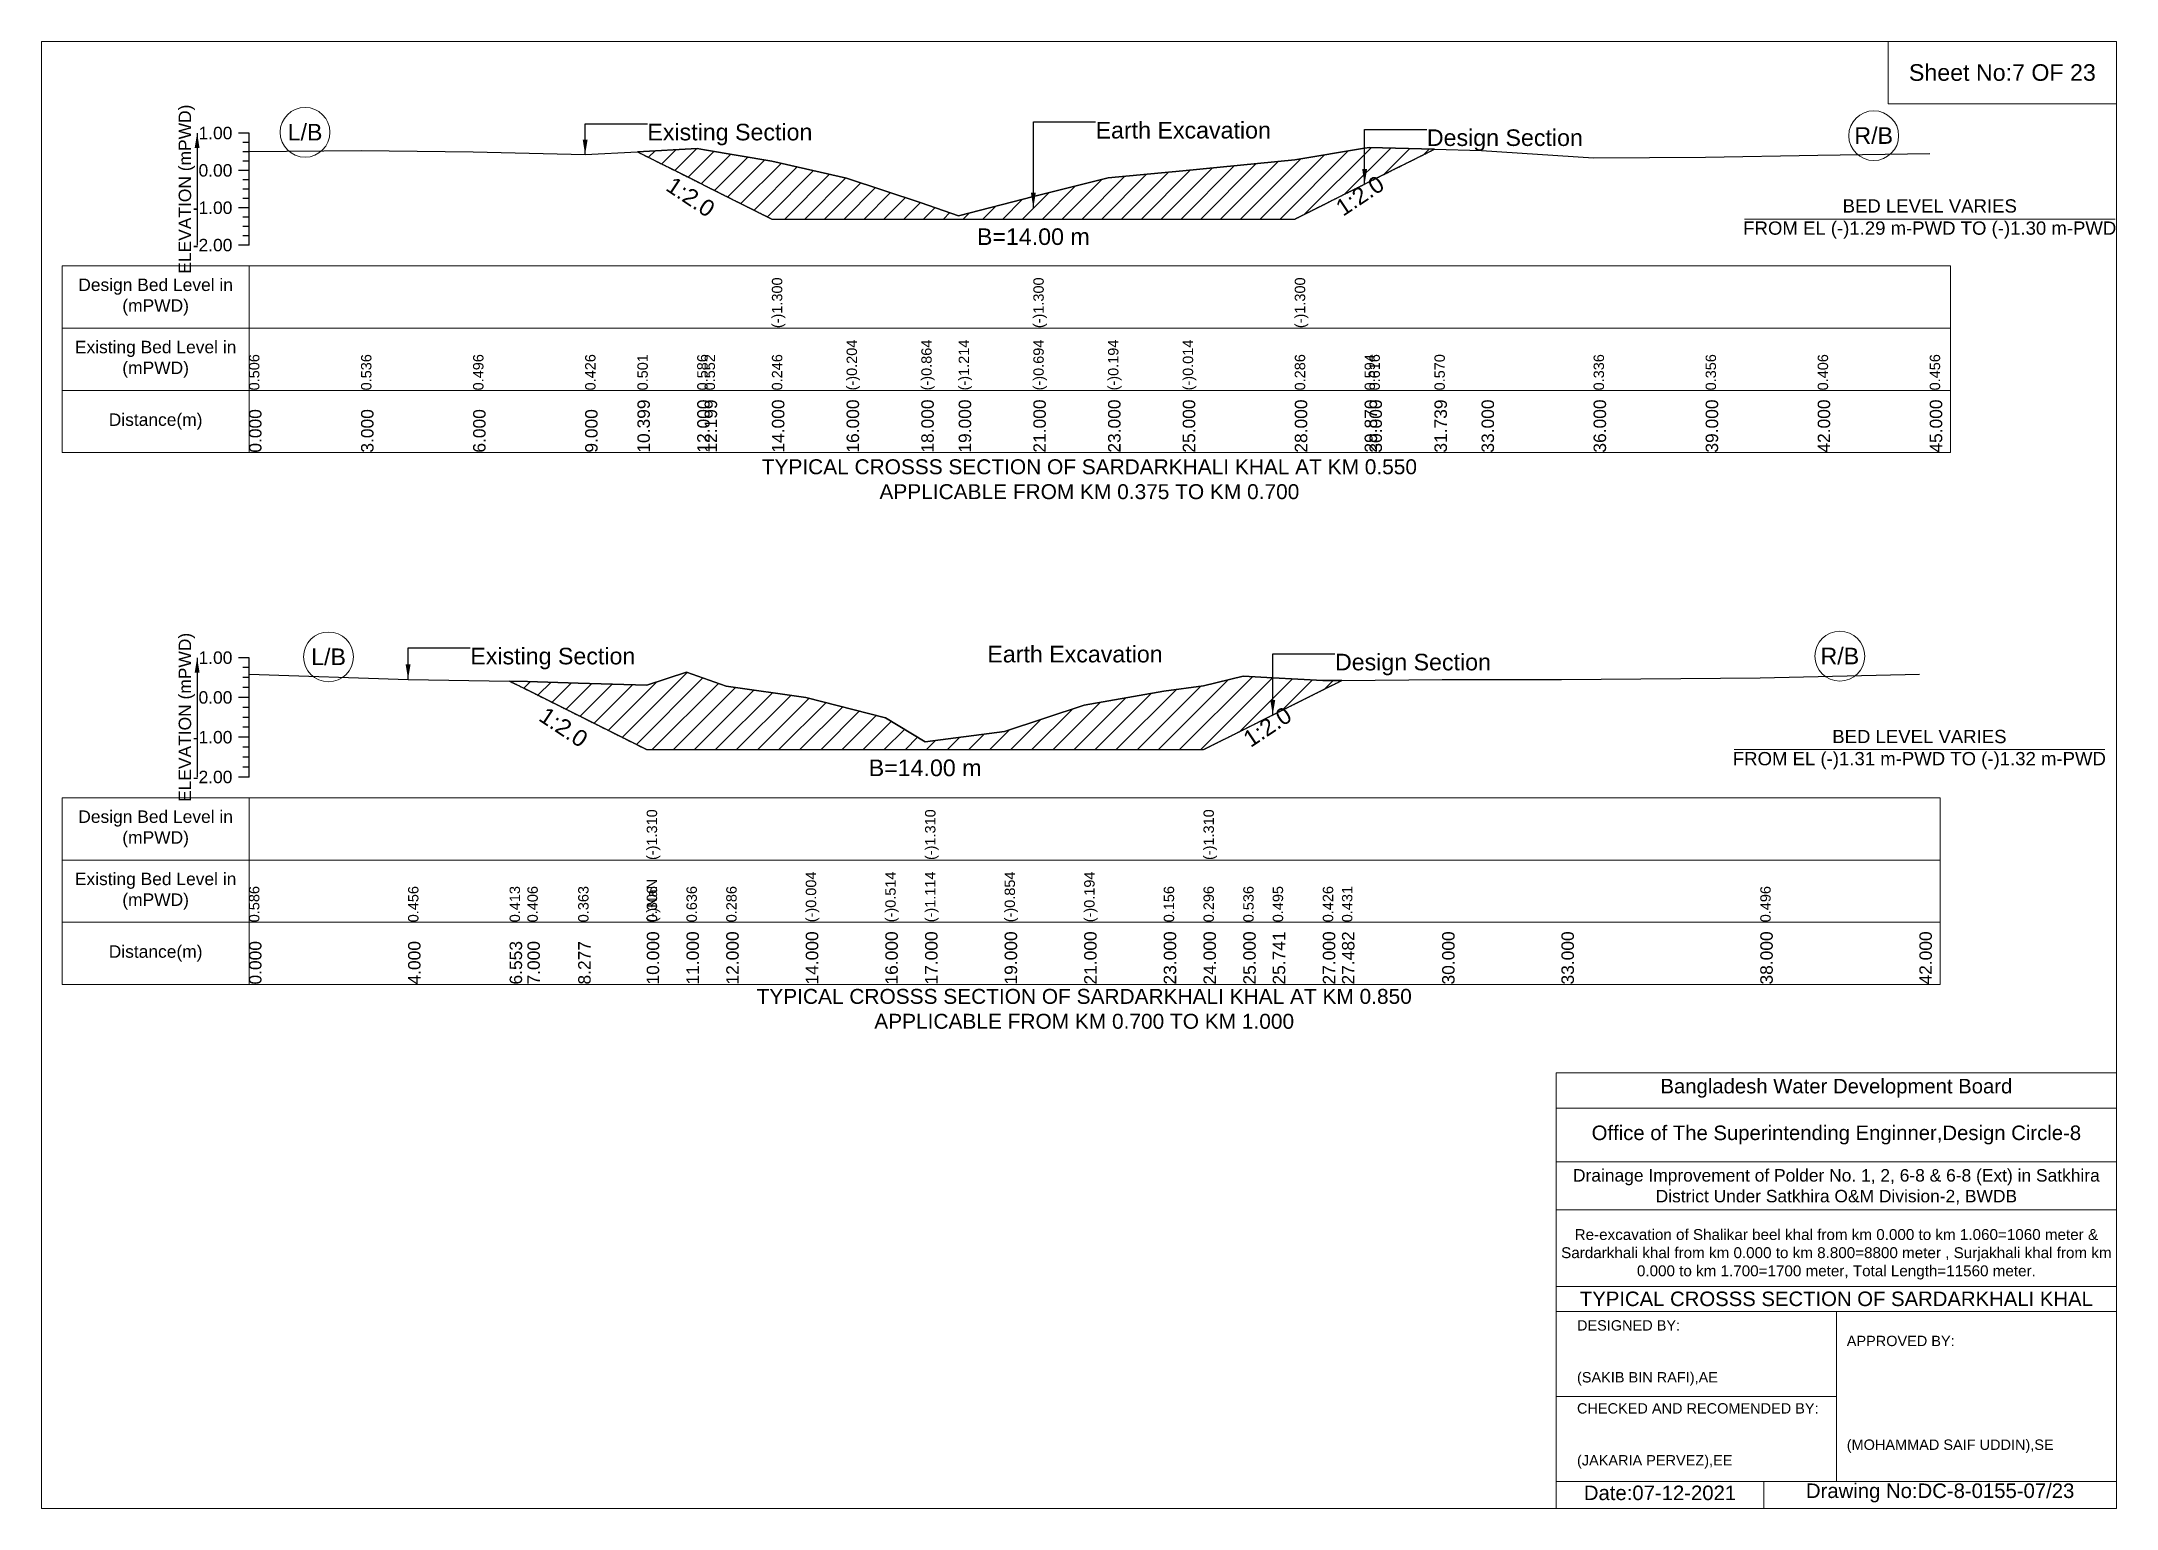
# Model space of a CAD drawing. Header units: inches. Extents: x 93000 to 506000, y -4242 to 0.
# Drawn here: x 160000 to 166000, y -4242 to 0 of the extents above; entities that cross this region are included whole.
import ezdxf

# ---------------------------------------------------------------- set-up
doc = ezdxf.new("R2010")
doc.units = ezdxf.units.IN
doc.header["$LTSCALE"] = 7
doc.header["$MEASUREMENT"] = 0
doc.linetypes.add('DASHED', pattern=[0.75, 0.5, -0.25])
for name, color, linetype, lineweight in [('Cross section Data Border', 7, 'Continuous', 9), ('Cross Section Labels', 7, 'Continuous', 9), ('Design_Bed_Level for Xsection', 7, 'DASHED', 25), ('Existing_Bed_Level for Xsection', 7, 'Continuous', 25), ('Long Section Labels', 7, 'Continuous', 9)]:
    doc.layers.add(name, color=color, linetype=linetype, lineweight=lineweight)
doc.styles.get("Standard").update_dxf_attribs({"font": 'arial.ttf'})
doc.dimstyles.get("Standard").update_dxf_attribs({"dimtxt": 0.18, "dimasz": 0.18, "dimexe": 0.18, "dimexo": 0.0625, "dimgap": 0.09, "dimtad": 0, "dimtih": 1, "dimtoh": 1, "dimdec": 4, "dimzin": 0, "dimdsep": 46, "dimtxsty": 'Standard', "dimcen": 0.09, "dimadec": 0, "dimazin": 0, "dimtfac": 1, "dimtdec": 4, "dimtofl": 0, "dimtmove": 0, "dimatfit": 3, "dimfxl": 1, "dimtolj": 1, "dimtzin": 0, "dimarcsym": 0})

msp = doc.modelspace()

# ---------------------------------------------------------------- texts
at = {"layer": 'Cross section Data Border', "attachment_point": 5}
for s, insert, char_height in [('Sheet No:7 OF 23', (165670, -90), 48), ('Bangladesh Water Development Board', (165190, -3027), 42), ('Office of The Superintending Enginner,Design Circle-8', (165190, -3162), 42)]:
    msp.add_mtext(s, dxfattribs=dict(at, insert=insert, char_height=char_height))
at = {"layer": 'Cross section Data Border'}
for s, insert, char_height, width, attachment_point in [('Design Bed Level in (mPWD)', (160330, -738.9), 36, 480, 5), ('Existing Bed Level in (mPWD)', (160330, -918.9), 36, 480, 5), ('Distance(m)', (160330, -1098.9), 36, 480, 5), ('Design Bed Level in (mPWD)', (160330, -2276.9), 36, 480, 5), ('Existing Bed Level in (mPWD)', (160330, -2456.9), 36, 480, 5), ('Distance(m)', (160330, -2636.9), 36, 480, 5), ('Drainage Improvement of Polder No. 1, 2, 6-8 & 6-8 (Ext) in Satkhira District Under Satkhira O&M Division-2, BWDB', (165190, -3312), 36, 1680, 5), ('Re-excavation of Shalikar beel khal from km 0.000 to km 1.060=1060 meter & Sardarkhali khal from km 0.000 to km 8.800=8800 meter , Surjakhali khal from km 0.000 to km 1.700=1700 meter, Total Length=11560 meter.', (165190, -3507), 31.4683, 1620, 5), ('TYPICAL CROSSS SECTION OF SARDARKHALI KHAL', (165190, -3636), 42, 1680, 5), ('DESIGNED BY:^J^J^J(SAKIB BIN RAFI),AE', (164440, -3792), 30, 840, 4), ('APPROVED BY:^J^J^J^J^J^J(MOHAMMAD SAIF UDDIN),SE', (165220, -3912), 30, 840, 4), ('CHECKED AND RECOMENDED BY:^J^J^J(JAKARIA PERVEZ),EE', (164440, -4032), 30, 840, 4), ('Date:07-12-2021', (164680, -4197), 42, 840, 5), ('Drawing No:DC-8-0155-07/23', (165490, -4197), 42, 1320, 5)]:
    msp.add_mtext(s, dxfattribs=dict(at, insert=insert, char_height=char_height, width=width, attachment_point=attachment_point))
at = {"layer": 'Cross Section Labels'}
for s, insert, char_height, attachment_point in [('L/B', (160762, -262.6), 48, 5), ('Existing Section', (161752, -237.9), 48, 1), ('Earth Excavation', (163048, -232.5), 48, 1), ('Design Section', (164005.9, -254.1), 48, 1), ('R/B', (165298, -272.3), 48, 5), ('BED LEVEL VARIES ^JFROM EL (-)1.29 m-PWD TO (-)1.30 m-PWD', (165460, -513.3), 38.4, 5), ('B=14.00 m', (162868, -540.3), 48, 2), ('TYPICAL CROSSS SECTION OF SARDARKHALI KHAL AT KM 0.550^JAPPLICABLE FROM KM 0.375 TO KM 0.700', (163030, -1266), 43.2, 5), ('L/B', (160830, -1779.5), 48, 5), ('Existing Section', (161240, -1753.1), 48, 1), ('Earth Excavation', (162735, -1747.4), 48, 1), ('Design Section', (163740.2, -1770.4), 48, 1), ('R/B', (165200, -1777.2), 48, 5), ('BED LEVEL VARIES ^JFROM EL (-)1.31 m-PWD TO (-)1.32 m-PWD', (165430, -2047.5), 38.4, 5), ('B=14.00 m', (162555, -2076.3), 48, 2), ('TYPICAL CROSSS SECTION OF SARDARKHALI KHAL AT KM 0.850^JAPPLICABLE FROM KM 0.700 TO KM 1.000', (163015, -2797.5), 43.2, 5)]:
    msp.add_mtext(s, dxfattribs=dict(at, insert=insert, char_height=char_height, attachment_point=attachment_point))
at = {"layer": 'Cross Section Labels', "char_height": 48, "attachment_point": 2}
for insert, rotation in [((161890.5, -429.6), 326.30993), ((163798.9, -425.8), 33.69007), ((161523.1, -1962.8), 326.30993), ((163531.4, -1961.8), 33.69007)]:
    msp.add_mtext('1:2.0', dxfattribs=dict(at, insert=insert, rotation=rotation))
at = {"layer": 'Existing_Bed_Level for Xsection', "char_height": 36, "attachment_point": 5, "rotation": 90}
for insert in [(160420, -426.9), (160420, -1954.4)]:
    msp.add_mtext('ELEVATION (mPWD)', dxfattribs=dict(at, insert=insert))
at = {"layer": 'Existing_Bed_Level for Xsection', "char_height": 36, "attachment_point": 6}
for s, insert in [('1.00', (160552, -264.9)), ('0.00', (160552, -372.9)), ('-1.00', (160552, -480.9)), ('-2.00', (160552, -588.9)), ('1.00', (160552, -1781.9)), ('0.00', (160552, -1896.9)), ('-1.00', (160552, -2011.9)), ('-2.00', (160552, -2126.9))]:
    msp.add_mtext(s, dxfattribs=dict(at, insert=insert))
at = {"layer": 'Long Section Labels', "attachment_point": 1, "rotation": 90}
for s, insert, char_height in [('(-)1.300', (162112, -828.9), 30), ('(-)1.300', (162868, -828.9), 30), ('(-)1.300', (163624, -828.9), 30), ('(-)0.204', (162328, -1008.9), 30), ('(-)0.864', (162544, -1008.9), 30), ('(-)1.214', (162652, -1008.9), 30), ('(-)0.694', (162868, -1008.9), 30), ('(-)0.694', (162868, -1008.9), 30), ('(-)0.694', (162868, -1008.9), 30), ('(-)0.194', (163084, -1008.9), 30), ('(-)0.014', (163300, -1008.9), 30), ('0.506', (160600, -1008.9), 30), ('0.536', (160924, -1008.9), 30), ('0.536', (160924, -1008.9), 30), ('0.496', (161248, -1008.9), 30), ('0.426', (161572, -1008.9), 30), ('0.501', (161723.1, -1008.9), 30), ('0.586', (161896, -1008.9), 30), ('0.552', (161917.5, -1008.9), 30), ('0.246', (162112, -1008.9), 30), ('0.246', (162112, -1008.9), 30), ('0.246', (162112, -1008.9), 30), ('0.286', (163624, -1008.9), 30), ('0.286', (163624, -1008.9), 30), ('0.286', (163624, -1008.9), 30), ('0.594', (163825.9, -1008.9), 30), ('0.616', (163840, -1008.9), 30), ('0.570', (164027.8, -1008.9), 30), ('0.336', (164488, -1008.9), 30), ('0.356', (164812, -1008.9), 30), ('0.406', (165136, -1008.9), 30), ('0.456', (165460, -1008.9), 30), ('0.000', (160600, -1188.9), 36), ('3.000', (160924, -1188.9), 36), ('6.000', (161248, -1188.9), 36), ('9.000', (161572, -1188.9), 36), ('10.399', (161723.1, -1188.9), 36), ('12.000', (161896, -1188.9), 36), ('12.199', (161917.5, -1188.9), 36), ('14.000', (162112, -1188.9), 36), ('14.000', (162112, -1188.9), 36), ('14.000', (162112, -1188.9), 36), ('16.000', (162328, -1188.9), 36), ('18.000', (162544, -1188.9), 36), ('19.000', (162652, -1188.9), 36), ('21.000', (162868, -1188.9), 36), ('21.000', (162868, -1188.9), 36), ('21.000', (162868, -1188.9), 36), ('23.000', (163084, -1188.9), 36), ('25.000', (163300, -1188.9), 36), ('28.000', (163624, -1188.9), 36), ('28.000', (163624, -1188.9), 36), ('28.000', (163624, -1188.9), 36), ('29.870', (163825.9, -1188.9), 36), ('30.000', (163840, -1188.9), 36), ('31.739', (164027.8, -1188.9), 36), ('33.000', (164164, -1188.9), 36), ('36.000', (164488, -1188.9), 36), ('39.000', (164812, -1188.9), 36), ('42.000', (165136, -1188.9), 36), ('45.000', (165460, -1188.9), 36), ('(-)1.310', (161750, -2366.9), 30), ('(-)1.310', (162555, -2366.9), 30), ('(-)1.310', (163360, -2366.9), 30), ('0.586', (160600, -2546.9), 30), ('0.586', (160600, -2546.9), 30), ('0.456', (161060, -2546.9), 30), ('0.456', (161060, -2546.9), 30), ('0.456', (161060, -2546.9), 30), ('0.413', (161353.6, -2546.9), 30), ('0.406', (161405, -2546.9), 30), ('0.363', (161551.8, -2546.9), 30), ('(-)NaN', (161750, -2546.9), 30), ('(-)NaN', (161750, -2546.9), 30), ('0.306', (161750, -2546.9), 30), ('0.306', (161750, -2546.9), 30), ('0.636', (161865, -2546.9), 30), ('0.286', (161980, -2546.9), 30), ('(-)0.004', (162210, -2546.9), 30), ('(-)0.514', (162440, -2546.9), 30), ('(-)1.114', (162555, -2546.9), 30), ('(-)1.114', (162555, -2546.9), 30), ('(-)0.854', (162785, -2546.9), 30), ('(-)0.194', (163015, -2546.9), 30), ('0.156', (163245, -2546.9), 30), ('0.296', (163360, -2546.9), 30), ('0.296', (163360, -2546.9), 30), ('0.296', (163360, -2546.9), 30), ('0.536', (163475, -2546.9), 30), ('0.495', (163560.2, -2546.9), 30), ('0.426', (163705, -2546.9), 30), ('0.431', (163760.4, -2546.9), 30), ('0.496', (164970, -2546.9), 30), ('10.000', (161750, -2726.9), 36), ('10.000', (161750, -2726.9), 36), ('10.000', (161750, -2726.9), 36), ('11.000', (161865, -2726.9), 36), ('12.000', (161980, -2726.9), 36), ('14.000', (162210, -2726.9), 36), ('16.000', (162440, -2726.9), 36), ('17.000', (162555, -2726.9), 36), ('17.000', (162555, -2726.9), 36), ('17.000', (162555, -2726.9), 36), ('19.000', (162785, -2726.9), 36), ('21.000', (163015, -2726.9), 36), ('23.000', (163245, -2726.9), 36), ('24.000', (163360, -2726.9), 36), ('24.000', (163360, -2726.9), 36), ('24.000', (163360, -2726.9), 36), ('25.000', (163475, -2726.9), 36), ('25.741', (163560.2, -2726.9), 36), ('27.000', (163705, -2726.9), 36), ('27.482', (163760.4, -2726.9), 36), ('30.000', (164050, -2726.9), 36), ('33.000', (164395, -2726.9), 36), ('38.000', (164970, -2726.9), 36), ('42.000', (165430, -2726.9), 36), ('0.000', (160600, -2726.9), 36), ('4.000', (161060, -2726.9), 36), ('6.553', (161353.6, -2726.9), 36), ('7.000', (161405, -2726.9), 36), ('8.277', (161551.8, -2726.9), 36)]:
    msp.add_mtext(s, dxfattribs=dict(at, insert=insert, char_height=char_height))

# ---------------------------------------------------------------- hatches: boundary and pattern name
at = {"layer": 'Existing_Bed_Level for Xsection'}
h = msp.add_hatch(dxfattribs=at)
h.set_pattern_fill('ANSI31', color=256, scale=324, style=0)
h.paths.add_polyline_path([(161723.1, -318.8), (161896, -405.3), (161917.5, -416.1), (162112, -513.3), (162328, -513.3), (162544, -513.3), (162652, -513.3), (162868, -513.3), (163084, -513.3), (163300, -513.3), (163624, -513.3), (163825.9, -412.3), (163840, -405.3), (164027.8, -311.4), (163840, -306.4), (163825.9, -308.7), (163624, -342), (163300, -374.4), (163084, -393.8), (162868, -447.8), (162652, -504), (162544, -466.2), (162328, -394.9), (162112, -346.3), (161917.5, -313.3), (161896, -309.6)])
h = msp.add_hatch(dxfattribs=at)
h.set_pattern_fill('ANSI31', color=256, scale=345, style=0)
h.paths.add_polyline_path([(161353.6, -1849.3), (161405, -1875), (161551.8, -1948.4), (161750, -2047.5), (161865, -2047.5), (161980, -2047.5), (162210, -2047.5), (162440, -2047.5), (162555, -2047.5), (162785, -2047.5), (163015, -2047.5), (163245, -2047.5), (163360, -2047.5), (163475, -1990), (163560.2, -1947.4), (163705, -1875), (163760.4, -1847.3), (163705, -1847.9), (163560.2, -1839.9), (163475, -1835.2), (163360, -1862.8), (163245, -1879), (163015, -1919.2), (162785, -1995.1), (162555, -2025), (162440, -1956), (162210, -1897.3), (161980, -1864), (161865, -1823.8), (161750, -1861.7), (161551.8, -1855.1), (161405, -1850.2)])

# ---------------------------------------------------------------- linework, layer by layer
at = {"layer": 'Cross section Data Border'}
for points in [[(160000, 0), (166000, 0), (166000, -4242), (160000, -4242)], [(165340, 0), (166000, 0), (166000, -180), (165340, -180)], [(160060, -648.9), (165520, -648.9), (165520, -1188.9), (160060, -1188.9)], [(160060, -2186.9), (165490, -2186.9), (165490, -2726.9), (160060, -2726.9)]]:
    msp.add_lwpolyline(points, close=True, dxfattribs=at)
for points in [[(160600, -648.9), (160600, -1188.9)], [(160060, -828.9), (165520, -828.9)], [(160060, -1008.9), (165520, -1008.9)], [(160600, -2186.9), (160600, -2726.9)], [(160060, -2366.9), (165490, -2366.9)], [(160060, -2546.9), (165490, -2546.9)], [(164380, -4242), (164380, -2982), (166000, -2982)], [(164380, -3084), (166000, -3084)], [(164380, -3240), (166000, -3240)], [(164380, -3378), (166000, -3378)], [(164380, -3600), (166000, -3600)], [(164380, -3672), (166000, -3672)], [(165190, -3672), (165190, -4164)], [(164380, -3918), (165190, -3918)], [(164380, -4164), (166000, -4164)], [(164980, -4164), (164980, -4242)]]:
    msp.add_lwpolyline(points, dxfattribs=at)
at = {"layer": 'Cross Section Labels'}
for points in [[(164924.2, -513.3), (165995.8, -513.3)], [(164894.2, -2047.5), (165965.8, -2047.5)]]:
    msp.add_lwpolyline(points, dxfattribs=at)
for centre in [(160762, -262.6), (165298, -272.3), (160830, -1779.5), (165200, -1777.2)]:
    msp.add_circle(centre, 72, dxfattribs=at)
at = {"layer": 'Design_Bed_Level for Xsection'}
for points in [[(161723.1, -318.8), (161917.5, -416.1), (162112, -513.3), (162868, -513.3), (163624, -513.3), (163825.9, -412.3), (164027.8, -311.4)], [(161353.6, -1849.3), (161551.8, -1948.4), (161750, -2047.5), (162555, -2047.5), (163360, -2047.5), (163560.2, -1947.4), (163760.4, -1847.3)]]:
    msp.add_lwpolyline(points, dxfattribs=at)
at = {"layer": 'Existing_Bed_Level for Xsection'}
for points in [[(160600, -264.9), (160570, -264.9)], [(160600, -291.9), (160582, -291.9)], [(160600, -588.9), (160600, -480.9), (160600, -372.9), (160600, -264.9)], [(160600, -318.9), (160582, -318.9)], [(160600, -345.9), (160582, -345.9)], [(160600, -318.2), (160924, -315), (161248, -319.3), (161572, -326.9), (161723.1, -318.8), (161896, -309.6), (161917.5, -313.3), (162112, -346.3), (162112, -346.3), (162328, -394.9), (162544, -466.2), (162652, -504), (162868, -447.8), (162868, -447.8), (163084, -393.8), (163300, -374.4), (163624, -342), (163624, -342), (163825.9, -308.7), (163840, -306.4), (164027.8, -311.4), (164164, -315), (164488, -336.6), (164812, -334.4), (165136, -329), (165460, -323.6)], [(160600, -372.9), (160570, -372.9)], [(160600, -399.9), (160582, -399.9)], [(160600, -426.9), (160582, -426.9)], [(160600, -453.9), (160582, -453.9)], [(160600, -480.9), (160570, -480.9)], [(160600, -507.9), (160582, -507.9)], [(160600, -534.9), (160582, -534.9)], [(160600, -588.9), (160570, -588.9)], [(160600, -561.9), (160582, -561.9)], [(160600, -1781.9), (160570, -1781.9)], [(160600, -2126.9), (160600, -2011.9), (160600, -1896.9), (160600, -1781.9)], [(160600, -1810.6), (160582, -1810.6)], [(160600, -1839.4), (160582, -1839.4)], [(160600, -1829.5), (161060, -1844.5), (161353.6, -1849.3), (161405, -1850.2), (161551.8, -1855.1), (161750, -1861.7), (161750, -1861.7), (161865, -1823.8), (161980, -1864), (162210, -1897.3), (162440, -1956), (162555, -2025), (162555, -2025), (162785, -1995.1), (163015, -1919.2), (163245, -1879), (163360, -1862.8), (163360, -1862.8), (163475, -1835.2), (163560.2, -1839.9), (163705, -1847.9), (163760.4, -1847.3), (164050, -1844.5), (164395, -1844.5), (164970, -1839.8), (165430, -1829.5)], [(160600, -1896.9), (160570, -1896.9)], [(160600, -1868.1), (160582, -1868.1)], [(160600, -1925.6), (160582, -1925.6)], [(160600, -1954.4), (160582, -1954.4)], [(160600, -2011.9), (160570, -2011.9)], [(160600, -1983.1), (160582, -1983.1)], [(160600, -2040.6), (160582, -2040.6)], [(160600, -2069.4), (160582, -2069.4)], [(160600, -2098.1), (160582, -2098.1)], [(160600, -2126.9), (160570, -2126.9)]]:
    msp.add_lwpolyline(points, dxfattribs=at)
for points in [[(161723.1, -318.8), (161896, -405.3), (161917.5, -416.1), (162112, -513.3), (162112, -513.3), (162328, -513.3), (162544, -513.3), (162652, -513.3), (162868, -513.3), (162868, -513.3), (163084, -513.3), (163300, -513.3), (163624, -513.3), (163624, -513.3), (163825.9, -412.3), (163840, -405.3), (164027.8, -311.4), (163840, -306.4), (163825.9, -308.7), (163624, -342), (163624, -342), (163300, -374.4), (163084, -393.8), (162868, -447.8), (162868, -447.8), (162652, -504), (162544, -466.2), (162328, -394.9), (162112, -346.3), (162112, -346.3), (161917.5, -313.3), (161896, -309.6)], [(161353.6, -1849.3), (161405, -1875), (161551.8, -1948.4), (161750, -2047.5), (161750, -2047.5), (161865, -2047.5), (161980, -2047.5), (162210, -2047.5), (162440, -2047.5), (162555, -2047.5), (162555, -2047.5), (162785, -2047.5), (163015, -2047.5), (163245, -2047.5), (163360, -2047.5), (163360, -2047.5), (163475, -1990), (163560.2, -1947.4), (163705, -1875), (163760.4, -1847.3), (163760.4, -1847.3), (163760.4, -1847.3), (163705, -1847.9), (163560.2, -1839.9), (163475, -1835.2), (163360, -1862.8), (163360, -1862.8), (163245, -1879), (163015, -1919.2), (162785, -1995.1), (162555, -2025), (162555, -2025), (162440, -1956), (162210, -1897.3), (161980, -1864), (161865, -1823.8), (161750, -1861.7), (161750, -1861.7), (161551.8, -1855.1), (161405, -1850.2)]]:
    msp.add_lwpolyline(points, close=True, dxfattribs=at)

msp.set_redraw_order([(e.dxf.handle, doc.entitydb.next_handle()) for e in msp.query("TEXT MTEXT ATTDEF DIMENSION ARC_DIMENSION")])  # texts and dimensions are drawn at this point

# ---------------------------------------------------------------- leaders
at = {"layer": 'Cross Section Labels', "annotation_type": 0, "has_hookline": 1, "hookline_direction": 0}
for points, text_width in [([(161572, -326.9), (161572, -237.9), (161751.9, -237.9)], 467.2), ([(162868, -480.6), (162868, -232.5), (163047.9, -232.5)], 497), ([(163825.9, -412.3), (163825.9, -254.1), (164005.8, -254.1)], 441.2), ([(161060, -1844.5), (161060, -1753.1), (161239.9, -1753.1)], 467.2), ([(163560.2, -1947.4), (163560.2, -1770.4), (163740.1, -1770.4)], 441.2)]:
    msp.add_leader(points, dimstyle='Standard', override={"dimasz": 43.2}, dxfattribs=dict(at, text_width=text_width))
at = {"layer": 'Existing_Bed_Level for Xsection'}
for points in [[(160450, -264.9), (160450, -588.9)], [(160450, -1781.9), (160450, -2126.9)]]:
    msp.add_leader(points, dimstyle='Standard', override={"dimasz": 43.2}, dxfattribs=at)

doc.saveas('drawing.dxf')
